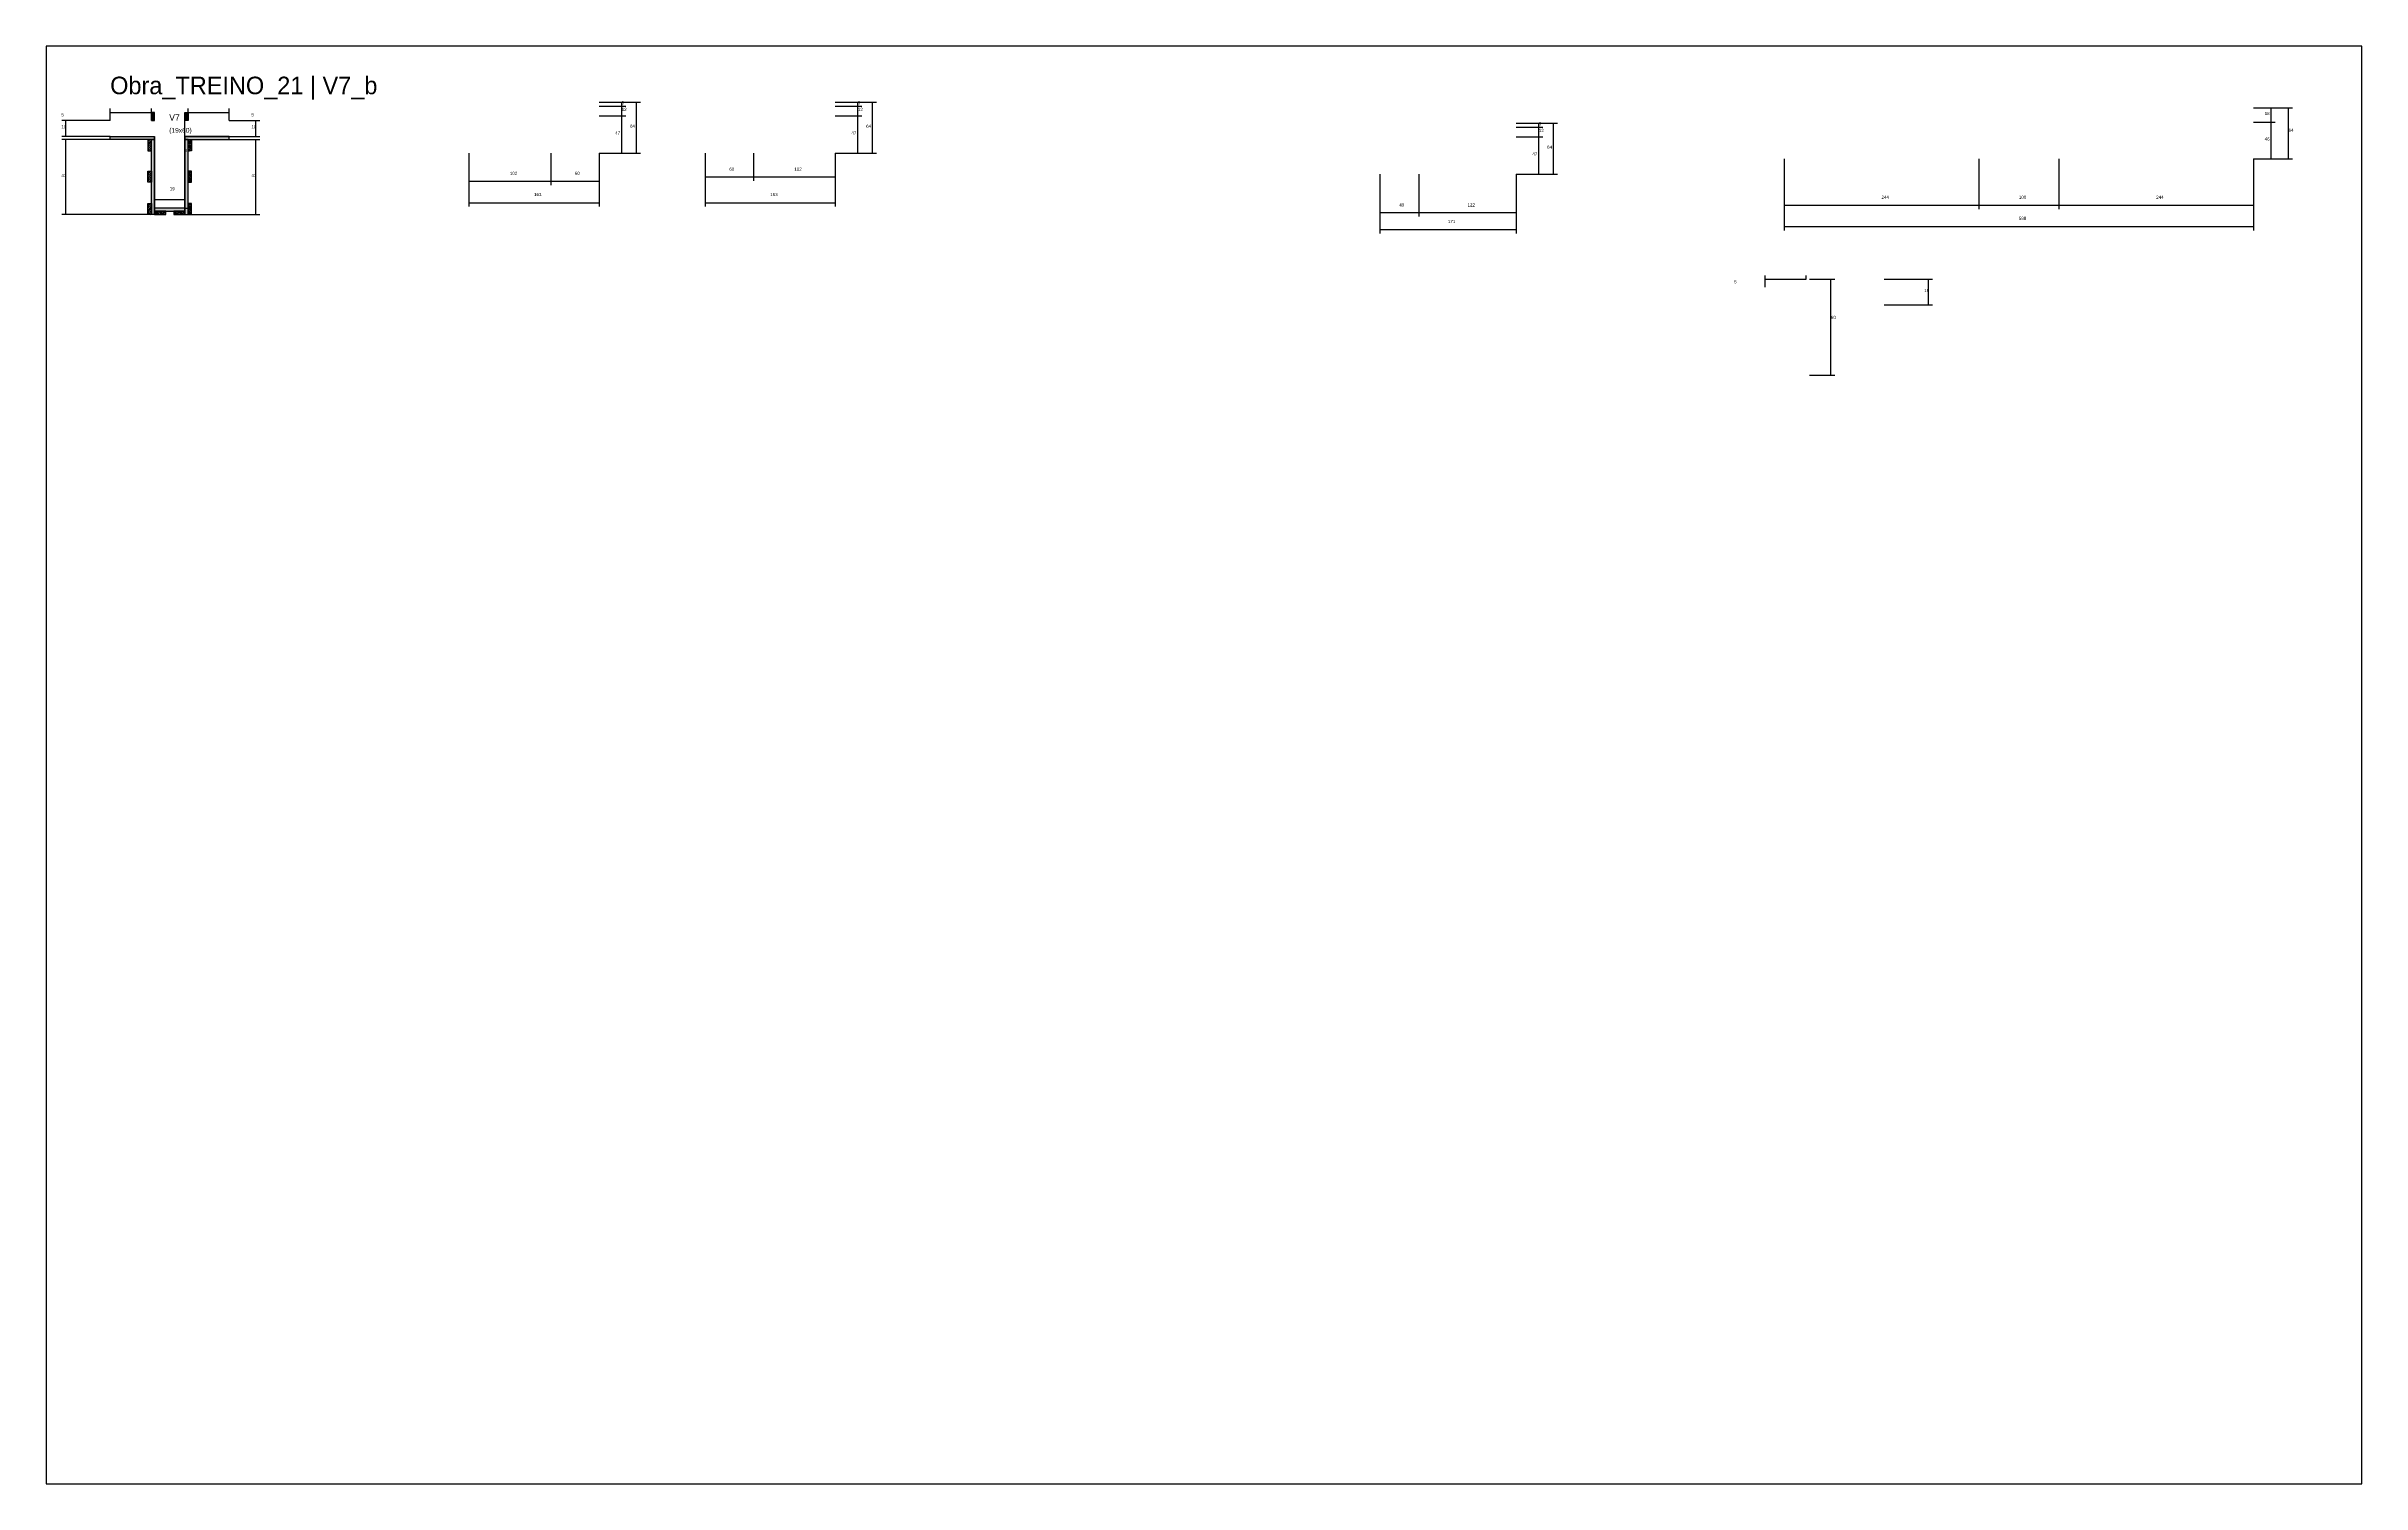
# Model space of a CAD drawing. Header units: metres. Extents: x -41 to 34800, y -36000 to 1848.
# Drawn here: x 8700 to 11600, y -25200 to -23400 of the extents above; entities that cross this region are included whole.
import ezdxf

# ---------------------------------------------------------------- set-up
doc = ezdxf.new("R2010")
doc.units = ezdxf.units.M
for name, color, linetype in [('CELL_BORDER', 8, 'Continuous'), ('COTA', 4, 'Continuous'), ('Cota Seção (2x)', 4, 'Continuous'), ('Hachura', 253, 'Continuous'), ('LABEL_ID', 3, 'Continuous'), ('Madeira', 126, 'Continuous'), ('Painéis', 200, 'Continuous'), ('Texto Seção', 7, 'Continuous')]:
    doc.layers.add(name, color=color, linetype=linetype)

msp = doc.modelspace()

# ---------------------------------------------------------------- hatches: boundary and pattern name
at = {"layer": 'Hachura'}
h = msp.add_hatch(color=8, dxfattribs=at)
h.dxf.hatch_style = 1
h.paths.add_polyline_path([(8835.6, -23482.8), (8831.6, -23482.8), (8831.6, -23482.8), (8831.6, -23492.8), (8831.6, -23492.8), (8835.6, -23492.8), (8835.6, -23492.8), (8835.6, -23482.8)])
h = msp.add_hatch(color=8, dxfattribs=at)
h.dxf.hatch_style = 1
h.paths.add_polyline_path([(8873.6, -23482.8), (8877.6, -23482.8), (8877.6, -23482.8), (8877.6, -23492.8), (8877.6, -23492.8), (8873.6, -23492.8), (8873.6, -23492.8), (8873.6, -23482.8)])
h = msp.add_hatch(color=8, dxfattribs=at)
h.dxf.hatch_style = 1
h.paths.add_polyline_path([(8780, -23516.8), (8780, -23512.8), (8780, -23512.8), (8835.6, -23512.8), (8835.6, -23512.8), (8835.6, -23516.8), (8835.6, -23516.8), (8780, -23516.8)])
h = msp.add_hatch(dxfattribs=at)
h.set_pattern_fill('ANSI31', scale=0.5)
h.paths.add_polyline_path([(8831.6, -23516.8), (8827.2, -23516.8), (8827.2, -23516.8), (8827.2, -23530.8), (8827.2, -23530.8), (8831.6, -23530.8), (8831.6, -23530.8), (8831.6, -23516.8)])
h = msp.add_hatch(color=8, dxfattribs=at)
h.dxf.hatch_style = 1
h.paths.add_polyline_path([(8831.6, -23516.8), (8835.6, -23516.8), (8835.6, -23516.8), (8835.6, -23610.8), (8835.6, -23610.8), (8831.6, -23610.8), (8831.6, -23610.8), (8831.6, -23516.8)])
h = msp.add_hatch(color=8, dxfattribs=at)
h.dxf.hatch_style = 1
h.paths.add_polyline_path([(8929.2, -23516.8), (8929.2, -23512.8), (8929.2, -23512.8), (8873.6, -23512.8), (8873.6, -23512.8), (8873.6, -23516.8), (8873.6, -23516.8), (8929.2, -23516.8)])
h = msp.add_hatch(color=8, dxfattribs=at)
h.dxf.hatch_style = 1
h.paths.add_polyline_path([(8877.6, -23516.8), (8873.6, -23516.8), (8873.6, -23516.8), (8873.6, -23610.8), (8873.6, -23610.8), (8877.6, -23610.8), (8877.6, -23610.8), (8877.6, -23516.8)])
h = msp.add_hatch(dxfattribs=at)
h.set_pattern_fill('ANSI31', scale=0.5)
h.paths.add_polyline_path([(8877.6, -23516.8), (8882, -23516.8), (8882, -23516.8), (8882, -23530.8), (8882, -23530.8), (8877.6, -23530.8), (8877.6, -23530.8), (8877.6, -23516.8)])
h = msp.add_hatch(dxfattribs=at)
h.set_pattern_fill('ANSI31', scale=0.5)
h.paths.add_polyline_path([(8831.6, -23570.3), (8827.2, -23570.3), (8827.2, -23570.3), (8827.2, -23556.3), (8827.2, -23556.3), (8831.6, -23556.3), (8831.6, -23556.3), (8831.6, -23570.3)])
h = msp.add_hatch(dxfattribs=at)
h.set_pattern_fill('ANSI31', scale=0.5)
h.paths.add_polyline_path([(8877.6, -23570.3), (8882, -23570.3), (8882, -23570.3), (8882, -23556.3), (8882, -23556.3), (8877.6, -23556.3), (8877.6, -23556.3), (8877.6, -23570.3)])
h = msp.add_hatch(dxfattribs=at)
h.set_pattern_fill('ANSI31', scale=0.5)
h.paths.add_polyline_path([(8831.6, -23610.8), (8827.2, -23610.8), (8827.2, -23610.8), (8827.2, -23596.8), (8827.2, -23596.8), (8831.6, -23596.8), (8831.6, -23596.8), (8831.6, -23610.8)])
h = msp.add_hatch(color=8, dxfattribs=at)
h.dxf.hatch_style = 1
h.paths.add_polyline_path([(8873.6, -23606.4), (8873.6, -23602.8), (8873.6, -23602.8), (8835.6, -23602.8), (8835.6, -23602.8), (8835.6, -23606.4), (8835.6, -23606.4), (8873.6, -23606.4)])
h = msp.add_hatch(dxfattribs=at)
h.set_pattern_fill('ANSI31', scale=0.5)
h.paths.add_polyline_path([(8877.6, -23610.8), (8882, -23610.8), (8882, -23610.8), (8882, -23596.8), (8882, -23596.8), (8877.6, -23596.8), (8877.6, -23596.8), (8877.6, -23610.8)])
h = msp.add_hatch(dxfattribs=at)
h.set_pattern_fill('ANSI31', scale=0.5)
h.paths.add_polyline_path([(8849.6, -23610.8), (8849.6, -23606.4), (8849.6, -23606.4), (8835.6, -23606.4), (8835.6, -23606.4), (8835.6, -23610.8), (8835.6, -23610.8), (8849.6, -23610.8)])
h = msp.add_hatch(dxfattribs=at)
h.set_pattern_fill('ANSI31', scale=0.5)
h.paths.add_polyline_path([(8873.6, -23610.8), (8873.6, -23606.4), (8873.6, -23606.4), (8859.6, -23606.4), (8859.6, -23606.4), (8859.6, -23610.8), (8859.6, -23610.8), (8873.6, -23610.8)])

# ---------------------------------------------------------------- linework, layer by layer
at = {"layer": 'CELL_BORDER'}
msp.add_lwpolyline([(8700, -25200), (11600, -25200), (11600, -23400), (8700, -23400)], close=True, dxfattribs=at)
at = {"layer": 'COTA'}
for p, q in [((8780, -23492.8), (8780, -23477.8)), ((8780, -23482.8), (8831.6, -23482.8)), ((8831.6, -23482.8), (8831.6, -23477.8)), ((8877.6, -23482.8), (8877.6, -23477.8)), ((8877.6, -23482.8), (8929.2, -23482.8)), ((8929.2, -23492.8), (8929.2, -23477.8)), ((9392.4, -23470), (9444.2, -23470)), ((9392.4, -23470), (9425.7, -23470)), ((9392.4, -23475), (9425.7, -23475)), ((9392.4, -23475), (9425.7, -23475)), ((9392.4, -23487), (9425.7, -23487)), ((9392.4, -23487), (9425.7, -23487)), ((9420.7, -23475), (9420.7, -23470)), ((9420.7, -23487), (9420.7, -23475)), ((9420.7, -23534), (9420.7, -23487)), ((9439.2, -23534), (9439.2, -23470)), ((9688.2, -23470), (9740, -23470)), ((9688.2, -23470), (9721.5, -23470)), ((9688.2, -23475), (9721.5, -23475)), ((9688.2, -23475), (9721.5, -23475)), ((9688.2, -23487), (9721.5, -23487)), ((9688.2, -23487), (9721.5, -23487)), ((9716.5, -23475), (9716.5, -23470)), ((9716.5, -23487), (9716.5, -23475)), ((9716.5, -23534), (9716.5, -23487)), ((9735, -23534), (9735, -23470)), ((11464.6, -23477.1), (11491.6, -23477.1)), ((11464.6, -23477.1), (11513.4, -23477.1)), ((11486.6, -23495.1), (11486.6, -23477.1)), ((11508.4, -23541.1), (11508.4, -23477.1)), ((8780, -23492.8), (8719.4, -23492.8)), ((8780, -23512.8), (8719.4, -23512.8)), ((8780, -23516.8), (8719.4, -23516.8)), ((8724.4, -23512.8), (8724.4, -23492.8)), ((8724.4, -23610.8), (8724.4, -23516.8)), ((8929.2, -23492.8), (8967.4, -23492.8)), ((8929.2, -23512.8), (8967.4, -23512.8)), ((8929.2, -23516.8), (8967.4, -23516.8)), ((8962.4, -23512.8), (8962.4, -23492.8)), ((8962.4, -23610.8), (8962.4, -23516.8)), ((10541.1, -23496.3), (10592.9, -23496.3)), ((10541.1, -23496.3), (10574.4, -23496.3)), ((10541.1, -23501.3), (10574.4, -23501.3)), ((10541.1, -23501.3), (10574.4, -23501.3)), ((10541.1, -23513.3), (10574.4, -23513.3)), ((10541.1, -23513.3), (10574.4, -23513.3)), ((10569.4, -23501.3), (10569.4, -23496.3)), ((10569.4, -23513.3), (10569.4, -23501.3)), ((10569.4, -23560.3), (10569.4, -23513.3)), ((10587.9, -23560.3), (10587.9, -23496.3)), ((11464.6, -23495.1), (11491.6, -23495.1)), ((11464.6, -23495.1), (11491.6, -23495.1)), ((11486.6, -23541.1), (11486.6, -23495.1)), ((9229.4, -23534), (9229.4, -23600.8)), ((9229.4, -23534), (9229.4, -23573.7)), ((9331.9, -23534), (9331.9, -23573.7)), ((9331.9, -23534), (9331.9, -23573.7)), ((9392.4, -23534), (9392.4, -23600.8)), ((9392.4, -23534), (9425.7, -23534)), ((9392.4, -23534), (9444.2, -23534)), ((9392.4, -23534), (9392.4, -23573.7)), ((9525.2, -23534), (9525.2, -23600.8)), ((9525.2, -23534), (9525.2, -23568.4)), ((9585.7, -23534), (9585.7, -23568.4)), ((9585.7, -23534), (9585.7, -23568.4)), ((9688.2, -23534), (9688.2, -23600.8)), ((9688.2, -23534), (9721.5, -23534)), ((9688.2, -23534), (9740, -23534)), ((9688.2, -23534), (9688.2, -23568.4)), ((10876.6, -23541.1), (10876.6, -23604.1)), ((10876.6, -23541.1), (10876.6, -23630.6)), ((11120.6, -23541.1), (11120.6, -23604.1)), ((11120.6, -23541.1), (11120.6, -23604.1)), ((11220.6, -23541.1), (11220.6, -23604.1)), ((11220.6, -23541.1), (11220.6, -23604.1)), ((11464.6, -23541.1), (11491.6, -23541.1)), ((11464.6, -23541.1), (11513.4, -23541.1)), ((11464.6, -23541.1), (11464.6, -23630.6)), ((9229.4, -23568.7), (9331.9, -23568.7)), ((9331.9, -23568.7), (9392.4, -23568.7)), ((9525.2, -23563.4), (9585.7, -23563.4)), ((9585.7, -23563.4), (9688.2, -23563.4)), ((10370.1, -23560.3), (10370.1, -23634.5)), ((10370.1, -23560.3), (10370.1, -23613.2)), ((10419.1, -23560.3), (10419.1, -23613.2)), ((10419.1, -23560.3), (10419.1, -23613.2)), ((10541.1, -23560.3), (10541.1, -23634.5)), ((10541.1, -23560.3), (10574.4, -23560.3)), ((10541.1, -23560.3), (10592.9, -23560.3)), ((10541.1, -23560.3), (10541.1, -23613.2)), ((11464.6, -23575.4), (11464.6, -23604.1)), ((9229.4, -23595.8), (9392.4, -23595.8)), ((9525.2, -23595.8), (9688.2, -23595.8)), ((10876.6, -23599.1), (11120.6, -23599.1)), ((11120.6, -23599.1), (11220.6, -23599.1)), ((11220.6, -23599.1), (11464.6, -23599.1)), ((8827.2, -23610.8), (8719.4, -23610.8)), ((8882, -23610.8), (8967.4, -23610.8)), ((10370.1, -23608.2), (10419.1, -23608.2)), ((10370.1, -23629.5), (10541.1, -23629.5)), ((10419.1, -23608.2), (10541.1, -23608.2)), ((10876.6, -23625.6), (11464.6, -23625.6)), ((10852.8, -23701.8), (10852.8, -23686.8)), ((10852.8, -23691.8), (10904.4, -23691.8)), ((10904.4, -23691.8), (10904.4, -23686.8)), ((11002, -23691.8), (11062.6, -23691.8)), ((11057.6, -23723.8), (11057.6, -23691.8)), ((11002, -23723.8), (11062.6, -23723.8))]:
    msp.add_line(p, q, dxfattribs=at)
at = {"layer": 'Cota Seção (2x)'}
for p, q in [((8873.6, -23602.8), (8873.6, -23482.8)), ((8873.6, -23482.8), (8878.6, -23482.8)), ((8835.6, -23602.8), (8835.6, -23586.8)), ((8835.6, -23591.8), (8873.6, -23591.8)), ((8873.6, -23602.8), (8873.6, -23586.8)), ((8873.6, -23602.8), (8878.6, -23602.8)), ((10908.4, -23691.8), (10940.2, -23691.8)), ((10935.2, -23811.8), (10935.2, -23691.8)), ((10908.4, -23811.8), (10940.2, -23811.8))]:
    msp.add_line(p, q, dxfattribs=at)
at = {"layer": 'Madeira'}
for points in [[(8831.6, -23516.8), (8827.2, -23516.8), (8827.2, -23530.8), (8831.6, -23530.8)], [(8877.6, -23516.8), (8882, -23516.8), (8882, -23530.8), (8877.6, -23530.8)], [(8831.6, -23570.3), (8827.2, -23570.3), (8827.2, -23556.3), (8831.6, -23556.3)], [(8877.6, -23570.3), (8882, -23570.3), (8882, -23556.3), (8877.6, -23556.3)], [(8831.6, -23610.8), (8827.2, -23610.8), (8827.2, -23596.8), (8831.6, -23596.8)], [(8877.6, -23610.8), (8882, -23610.8), (8882, -23596.8), (8877.6, -23596.8)], [(8849.6, -23610.8), (8849.6, -23606.4), (8835.6, -23606.4), (8835.6, -23610.8)], [(8873.6, -23610.8), (8873.6, -23606.4), (8859.6, -23606.4), (8859.6, -23610.8)]]:
    msp.add_lwpolyline(points, close=True, dxfattribs=at)
at = {"layer": 'Painéis'}
for p, q in [((8831.6, -23492.8), (8831.6, -23482.8)), ((8877.6, -23492.8), (8877.6, -23482.8)), ((8780, -23512.8), (8835.6, -23512.8)), ((8780, -23516.8), (8780, -23512.8)), ((8835.6, -23516.8), (8835.6, -23512.8)), ((8835.6, -23610.8), (8835.6, -23516.8)), ((8873.6, -23512.8), (8929.2, -23512.8)), ((8873.6, -23516.8), (8873.6, -23512.8)), ((8873.6, -23610.8), (8873.6, -23516.8)), ((8929.2, -23516.8), (8929.2, -23512.8))]:
    msp.add_line(p, q, dxfattribs=at)
for points in [[(8835.6, -23482.8), (8831.6, -23482.8), (8831.6, -23492.8), (8835.6, -23492.8)], [(8873.6, -23482.8), (8877.6, -23482.8), (8877.6, -23492.8), (8873.6, -23492.8)], [(8780, -23516.8), (8780, -23512.8), (8835.6, -23512.8), (8835.6, -23516.8)], [(8831.6, -23516.8), (8835.6, -23516.8), (8835.6, -23610.8), (8831.6, -23610.8)], [(8929.2, -23516.8), (8929.2, -23512.8), (8873.6, -23512.8), (8873.6, -23516.8)], [(8877.6, -23516.8), (8873.6, -23516.8), (8873.6, -23610.8), (8877.6, -23610.8)], [(8873.6, -23606.4), (8873.6, -23602.8), (8835.6, -23602.8), (8835.6, -23606.4)]]:
    msp.add_lwpolyline(points, close=True, dxfattribs=at)

# ---------------------------------------------------------------- texts
at = {"layer": 'COTA'}
for s, p in [('5', (8718.9, -23487.8)), ('5', (8956.9, -23487.8)), ('5', (9420.7, -23472.5)), ('12', (9420.7, -23481)), ('5', (9716.5, -23472.5)), ('12', (9716.5, -23481)), ('18', (11478.5, -23486.1)), ('10', (8718.9, -23502.8)), ('10', (8956.9, -23502.8)), ('47', (9412.6, -23510.5)), ('64', (9431.1, -23502)), ('47', (9708.4, -23510.5)), ('64', (9726.9, -23502)), ('5', (10569.4, -23498.8)), ('12', (10569.4, -23507.3)), ('46', (11478.5, -23518.1)), ('64', (11508.4, -23507.1)), ('47', (10561.3, -23536.8)), ('64', (10579.8, -23528.3)), ('47', (8718.9, -23563.8)), ('47', (8956.9, -23563.8)), ('102', (9280.6, -23561.1)), ('60', (9362.1, -23561.1)), ('60', (9555.4, -23555.8)), ('102', (9636.9, -23555.8)), ('163', (9310.9, -23587.6)), ('163', (9606.7, -23587.6)), ('49', (10394.6, -23600.6)), ('122', (10480.1, -23600.6)), ('244', (10998.6, -23591)), ('100', (11170.6, -23591)), ('244', (11342.6, -23591)), ('171', (10455.6, -23621.4)), ('588', (11170.6, -23617.4)), ('5', (10814.1, -23696.8)), ('16', (11052.1, -23707.8))]:
    msp.add_text(s, height=4, dxfattribs=at).set_placement(p)
at = {"layer": 'Cota Seção (2x)'}
for s, p in [('60', (8873.6, -23532.5)), ('19', (8854.6, -23580.3)), ('60', (10935.2, -23741.5))]:
    msp.add_text(s, height=4, dxfattribs=at).set_placement(p)
at = {"layer": 'LABEL_ID'}
msp.add_text('Obra_TREINO_21 | V7_b', height=22, dxfattribs=at).set_placement((8780, -23460))
at = {"layer": 'Texto Seção'}
for s, height, p in [('V7', 8, (8854, -23493.2)), ('(19x60)', 6, (8854, -23508.2))]:
    msp.add_text(s, height=height, dxfattribs=at).set_placement(p)

doc.saveas('drawing.dxf')
